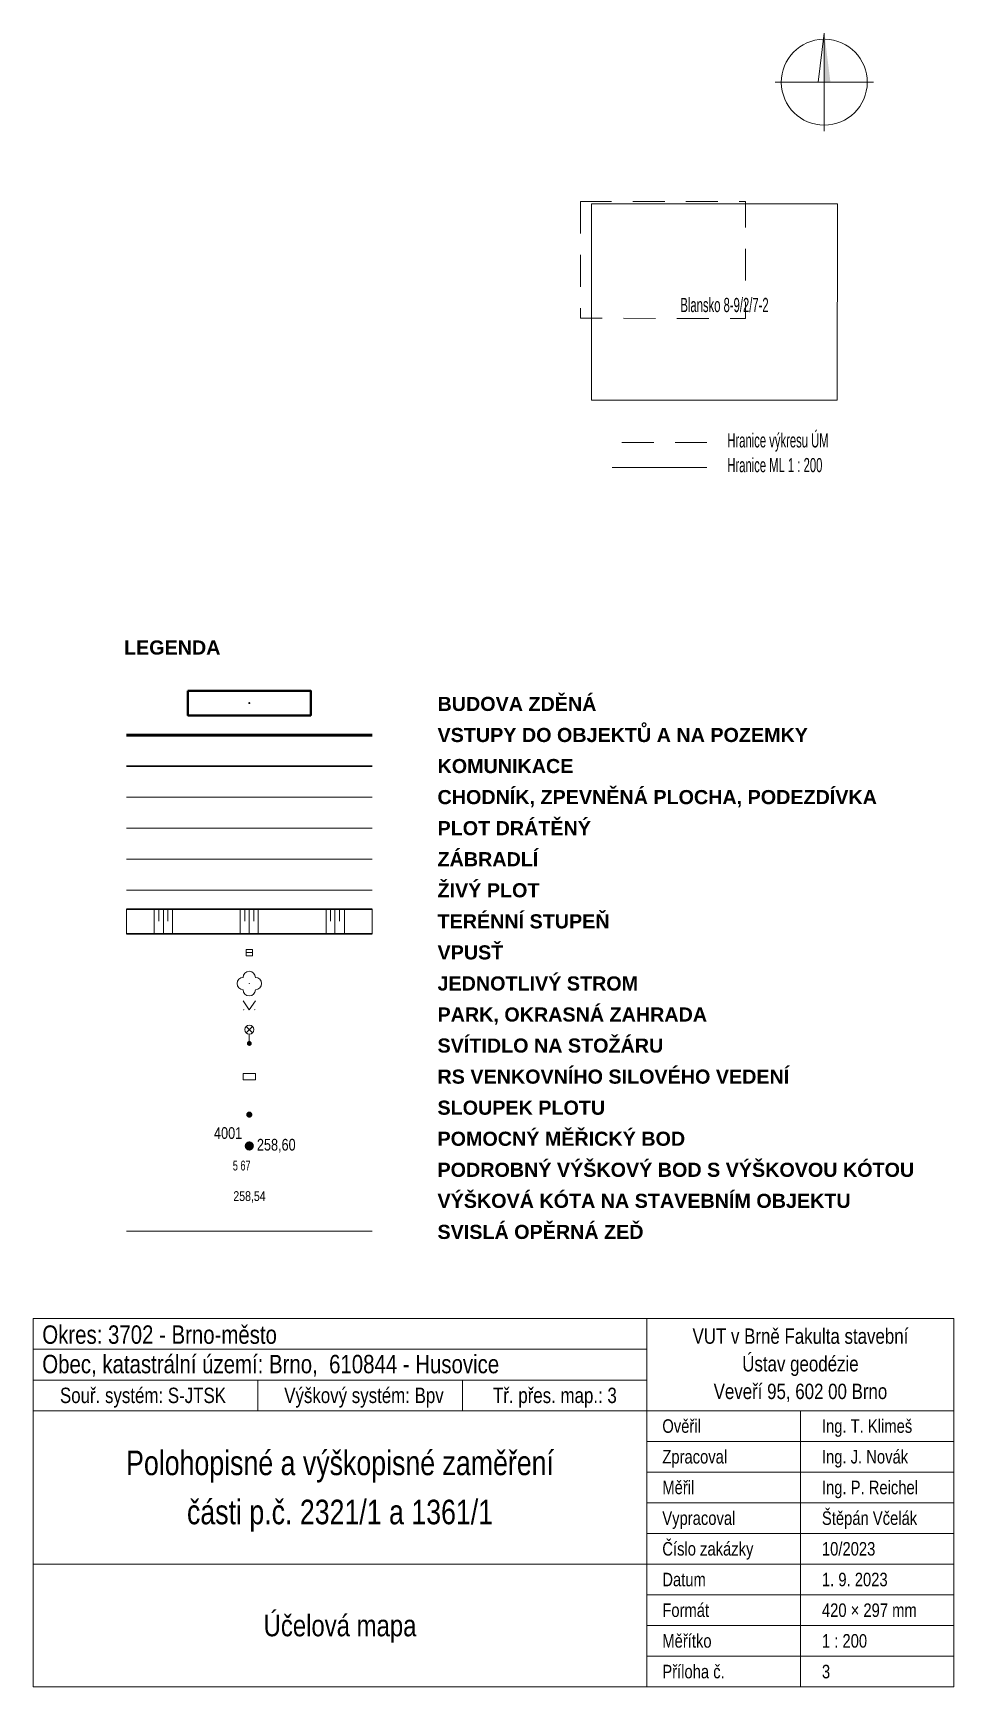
# Paper-space layout 'Tisk A3' of a CAD drawing. Header units: metres. Extents: x -596000.4 to -595919.5, y -1158258.2 to -1158204.3.
# Drawn here: x -595949.5 to -595919.5, y -1158258.2 to -1158204.3 of the extents above; entities that cross this region are included whole.
import ezdxf
from ezdxf.enums import TextEntityAlignment as Align

# ---------------------------------------------------------------- set-up
doc = ezdxf.new("R2010")
doc.units = ezdxf.units.M
doc.header["$MEASUREMENT"] = 0
doc.linetypes.add('DGN Style 2', pattern=[1.734142, 1.040485, -0.693657])
for name, color, linetype, lineweight in [('GS01-body-BP+PMS-buňky', 7, 'Continuous', 0), ('GS02-hranice-jiné komunikace', 7, 'Continuous', 0), ('GS02-hranice-rozhrady', 7, 'Continuous', 0), ('GS02-hranice-vozovky', 7, 'Continuous', 0), ('GS03-plochy nezpevněné-buňky', 7, 'Continuous', 0), ('GS03-stromy', 7, 'Continuous', 0), ('GS04-objekty-buňky', 7, 'Continuous', 0), ('GS04-objekty-linie', 7, 'Continuous', 0), ('GS04-objekty-ostatní', 7, 'Continuous', 0), ('GS04-objekty-vstupy', 7, 'Continuous', 0), ('GS05-doprava-zábrany', 7, 'Continuous', 0), ('GS06-sítě-kanalizace_DEST', 7, 'Continuous', 0), ('GS06-sítě-silové vedení_NEROZ', 7, 'Continuous', 0), ('GS06-sítě-veřejné osvětlení', 7, 'Continuous', 0), ('GS09-výškopis-body podrobné-výšky-TISK', 7, 'Continuous', 0), ('GS09-výškopis-body-BP+PMS-výšky', 7, 'Continuous', 0), ('GS09-výškopis-hrany svahů', 7, 'Continuous', 0), ('GS09-výškopis-objekty-výšky', 7, 'Continuous', 0), ('GS09-výškopis-šrafy svahů', 7, 'Continuous', 0), ('GS10-popis-body-BP+PMS-čísla', 7, 'Continuous', 0), ('GS11-výkres-legenda', 7, 'Continuous', 0), ('GS11-výkres-okrajové náčrtky', 7, 'Continuous', 0), ('GS11-výkres-sever', 7, 'Continuous', 0), ('GS11-výkres-tabulka', 7, 'Continuous', 0)]:
    doc.layers.add(name, color=color, linetype=linetype, lineweight=lineweight)
doc.styles.add('Style-Arial', font='arialbd.ttf')
doc.styles.add('Style-Arial Narrow', font='ARIALN.TTF')

psp = doc.layouts.new('Tisk A3')

# ---------------------------------------------------------------- texts
at = {"layer": 'GS09-výškopis-body podrobné-výšky-TISK', "color": 32, "linetype": 'Continuous', "lineweight": 0, "style": 'Style-Arial Narrow', "width": 0.8125}
psp.add_text('5 67', height=0.32, dxfattribs=at).set_placement((-595943.028, -1158241.398))
at = {"layer": 'GS09-výškopis-body-BP+PMS-výšky', "color": 32, "linetype": 'Continuous', "lineweight": 0, "style": 'Style-Arial Narrow', "width": 0.947368}
psp.add_text('258,60', height=0.38, dxfattribs=at).set_placement((-595942.242, -1158240.75))
at = {"layer": 'GS09-výškopis-objekty-výšky', "color": 7, "linetype": 'Continuous', "lineweight": 0, "style": 'Style-Arial Narrow', "width": 0.9375}
psp.add_text('258,54', height=0.32, dxfattribs=at).set_placement((-595943.01, -1158242.394))
at = {"layer": 'GS10-popis-body-BP+PMS-čísla', "color": 7, "linetype": 'Continuous', "lineweight": 0, "style": 'Style-Arial Narrow', "width": 0.947368}
psp.add_text('4001', height=0.38, dxfattribs=at).set_placement((-595943.639, -1158240.369))
at = {"layer": 'GS11-výkres-legenda', "color": 7, "linetype": 'Continuous', "lineweight": 0, "style": 'Style-Arial'}
for s, p in [('LEGENDA', (-595946.572, -1158224.589)), ('BUDOVA ZDĚNÁ', (-595936.358, -1158226.427)), ('VSTUPY DO OBJEKTŮ A NA POZEMKY', (-595936.358, -1158227.439)), ('KOMUNIKACE', (-595936.358, -1158228.451)), ('CHODNÍK, ZPEVNĚNÁ PLOCHA, PODEZDÍVKA', (-595936.358, -1158229.463)), ('PLOT DRÁTĚNÝ', (-595936.358, -1158230.475)), ('ZÁBRADLÍ', (-595936.358, -1158231.487)), ('ŽIVÝ PLOT', (-595936.358, -1158232.499)), ('TERÉNNÍ STUPEŇ', (-595936.358, -1158233.511)), ('VPUSŤ', (-595936.358, -1158234.523)), ('JEDNOTLIVÝ STROM', (-595936.358, -1158235.535)), ('PARK, OKRASNÁ ZAHRADA', (-595936.358, -1158236.547)), ('SVÍTIDLO NA STOŽÁRU', (-595936.358, -1158237.559)), ('RS VENKOVNÍHO SILOVÉHO VEDENÍ', (-595936.359, -1158238.571)), ('SLOUPEK PLOTU', (-595936.359, -1158239.583)), ('POMOCNÝ MĚŘICKÝ BOD', (-595936.359, -1158240.595)), ('PODROBNÝ VÝŠKOVÝ BOD S VÝŠKOVOU KÓTOU', (-595936.359, -1158241.607)), ('VÝŠKOVÁ KÓTA NA STAVEBNÍM OBJEKTU', (-595936.359, -1158242.619)), ('SVISLÁ OPĚRNÁ ZEĎ', (-595936.359, -1158243.631))]:
    psp.add_text(s, height=0.46, dxfattribs=at).set_placement(p)
at = {"layer": 'GS11-výkres-okrajové náčrtky', "color": 7, "linetype": 'Continuous', "lineweight": 0, "style": 'Style-Arial Narrow', "width": 0.695652}
for s, p in [('Blansko 8-9/2/7-2', (-595928.445, -1158213.428)), ('Hranice výkresu ÚM', (-595926.917, -1158217.84)), ('Hranice ML 1 : 200', (-595926.917, -1158218.645))]:
    psp.add_text(s, height=0.46, dxfattribs=at).set_placement(p)
at = {"layer": 'GS11-výkres-tabulka', "color": 7, "linetype": 'Continuous', "lineweight": 0, "style": 'Style-Arial Narrow', "width": 0.966667}
for s, p in [('Okres: 3702 - Brno-město', (-595949.2346, -1158247.0469)), ('Obec, katastrální území: Brno,  610844 - Husovice', (-595949.2346, -1158248.0069))]:
    psp.add_text(s, height=0.6, dxfattribs=at).set_placement(p)
at = {"layer": 'GS11-výkres-tabulka', "color": 7, "linetype": 'Continuous', "lineweight": 0, "style": 'Style-Arial Narrow'}
for s, height, width, p in [('VUT v Brně Fakulta stavební', 0.5, 0.96, (-595924.5346, -1158247.0469)), ('Ústav geodézie', 0.5, 0.96, (-595924.5346, -1158247.9469)), ('Veveří 95, 602 00 Brno', 0.5, 0.96, (-595924.5346, -1158248.8469)), ('Polohopisné a výškopisné zaměření', 0.8, 0.95, (-595939.5346, -1158251.3269)), ('části p.č. 2321/1 a 1361/1', 0.8, 0.95, (-595939.5346, -1158252.9269))]:
    psp.add_text(s, height=height, dxfattribs=dict(at, width=width)).set_placement(p, align=Align.CENTER)
for s, height, width, p in [('Souř. systém: S-JTSK', 0.5, 0.96, (-595945.9546, -1158248.7269)), ('Výškový systém: Bpv', 0.5, 0.96, (-595938.7546, -1158248.7269)), ('Tř. přes. map.: 3', 0.5, 0.96, (-595932.5346, -1158248.7269)), ('Účelová mapa', 0.7, 0.971429, (-595939.5346, -1158256.2269))]:
    psp.add_text(s, height=height, dxfattribs=dict(at, width=width)).set_placement(p, align=Align.MIDDLE_CENTER)
at = {"layer": 'GS11-výkres-tabulka', "color": 7, "linetype": 'Continuous', "lineweight": 0, "style": 'Style-Arial Narrow', "width": 0.954545}
for s, p in [('Ověřil', (-595929.0346, -1158249.7269)), ('Ing. T. Klimeš', (-595923.8346, -1158249.7269)), ('Zpracoval', (-595929.0346, -1158250.7269)), ('Ing. J. Novák', (-595923.8346, -1158250.7269)), ('Měřil', (-595929.0346, -1158251.7269)), ('Ing. P. Reichel', (-595923.8346, -1158251.7269)), ('Štěpán Včelák', (-595923.8346, -1158252.7269)), ('Vypracoval', (-595929.0346, -1158252.7269)), ('Číslo zakázky', (-595929.0346, -1158253.7269)), ('10/2023', (-595923.8346, -1158253.7269)), ('Datum', (-595929.0346, -1158254.7269)), ('1. 9. 2023', (-595923.8346, -1158254.7269)), ('Formát', (-595929.0346, -1158255.7269)), ('420 × 297 mm', (-595923.8346, -1158255.7269)), ('Měřítko', (-595929.0346, -1158256.7269)), ('1 : 200', (-595923.8346, -1158256.7269)), ('Příloha č.', (-595929.0346, -1158257.7269)), ('3', (-595923.8346, -1158257.7269))]:
    psp.add_text(s, height=0.44, dxfattribs=at).set_placement(p, align=Align.MIDDLE_LEFT)

# ---------------------------------------------------------------- blocks, each defined once
blk = doc.blocks.new('SEVER')
at = {"layer": 'GS11-výkres-sever', "color": 7, "linetype": 'Continuous', "lineweight": 0}
for p, q in [((0, 0.008), (-0.001, 0)), ((0, -0.008), (0, 0.008)), ((0.008, 0), (-0.008, 0))]:
    blk.add_line(p, q, dxfattribs=at)
blk.add_arc((0, 0), 0.007, 91.024339, 88.975661, dxfattribs=at)
blk.add_solid([(0, 0.008), (0.001, 0), (0, 0)], dxfattribs=at)
blk = doc.blocks.new('4.02_2')
at = {"layer": 'GS04-objekty-buňky', "linetype": 'Continuous', "lineweight": 0}
h = blk.add_hatch(color=7, dxfattribs=at)
edge = h.paths.add_edge_path()
edge.add_arc((-4.547e-13, -9.095e-13), 0.000175, 0, 360)
blk = doc.blocks.new('6.30_3')
at = {"layer": 'GS06-sítě-kanalizace_DEST', "color": 3, "linetype": 'Continuous', "lineweight": 0}
blk.add_line((-0.0005, 0), (0.0005, 0), dxfattribs=at)
at = {"layer": 'GS06-sítě-kanalizace_DEST', "color": 3, "linetype": 'Continuous', "lineweight": 0, "flags": 128}
blk.add_lwpolyline([(-0.0005, 0.0005), (0.0005, 0.0005), (0.0005, -0.0005), (-0.0005, -0.0005)], close=True, dxfattribs=at)
blk = doc.blocks.new('3.13_4')
at = {"layer": 'GS03-stromy', "linetype": 'Continuous', "lineweight": 0}
h = blk.add_hatch(color=96, dxfattribs=at)
edge = h.paths.add_edge_path()
edge.add_arc((-4.547e-13, 0), 0.0001, 0, 360)
at = {"layer": 'GS03-stromy', "color": 96, "linetype": 'Continuous', "lineweight": 0}
for centre, start, end in [((-0.001, 0), 90, 270), ((0, 0.001), 0, 180), ((0.001, 0), 270, 90), ((0, -0.001), 180, 0)]:
    blk.add_arc(centre, 0.001, start, end, dxfattribs=at)
blk = doc.blocks.new('3.14_9')
at = {"layer": 'GS03-plochy nezpevněné-buňky', "linetype": 'Continuous', "lineweight": 0}
h = blk.add_hatch(color=96, dxfattribs=at)
edge = h.paths.add_edge_path()
edge.add_arc((-0.0009000000004562, 4.99999996464e-05), 0.0001, 0, 360)
h = blk.add_hatch(color=96, dxfattribs=at)
edge = h.paths.add_edge_path()
edge.add_arc((0.0008999999995467, 4.99999996464e-05), 0.0001, 0, 360)
at = {"layer": 'GS03-plochy nezpevněné-buňky', "color": 96, "linetype": 'Continuous', "lineweight": 0}
for p, q in [((-0.001, 0.0015), (0, 0)), ((0, 0), (0.001, 0.0015))]:
    blk.add_line(p, q, dxfattribs=at)
blk = doc.blocks.new('6.560_3')
at = {"layer": 'GS06-sítě-veřejné osvětlení', "linetype": 'Continuous', "lineweight": 0}
h = blk.add_hatch(color=1, dxfattribs=at)
edge = h.paths.add_edge_path()
edge.add_arc((-4.547e-13, 0), 0.0004, 0, 360)
at = {"layer": 'GS06-sítě-veřejné osvětlení', "color": 1, "linetype": 'Continuous', "lineweight": 0}
for p, q in [((-0.00053, 0.00172), (0.00053, 0.00278)), ((-0.00053, 0.00278), (0.00053, 0.00172)), ((0, 0.0015), (0, 0.0004))]:
    blk.add_line(p, q, dxfattribs=at)
blk.add_circle((0, 0.00225), 0.00075, dxfattribs=at)
blk = doc.blocks.new('1.07_3')
at = {"layer": 'GS01-body-BP+PMS-buňky', "linetype": 'Continuous', "lineweight": 0}
h = blk.add_hatch(color=7, dxfattribs=at)
edge = h.paths.add_edge_path()
edge.add_arc((-4.547e-13, 0), 0.00075, 0, 360)
h = blk.add_hatch(color=7, dxfattribs=at)
edge = h.paths.add_edge_path()
edge.add_arc((-4.547e-13, 0), 0.0001, 0, 360)

# ---------------------------------------------------------------- hatches: boundary and pattern name
at = {"layer": 'GS02-hranice-rozhrady', "linetype": 'Continuous', "lineweight": 0}
h = psp.add_hatch(color=7, dxfattribs=at)
edge = h.paths.add_edge_path(flags=0)
edge.add_arc((-595942.4900000001, -1158239.58), 0.1, 0, 360)

# ---------------------------------------------------------------- linework, layer by layer
at = {"layer": 'GS02-hranice-jiné komunikace', "color": 7, "linetype": 'Continuous', "lineweight": 0}
psp.add_line((-595946.49, -1158229.24), (-595938.49, -1158229.24), dxfattribs=at)
at = {"layer": 'GS02-hranice-rozhrady', "color": 7, "linetype": 'Continuous', "lineweight": 0}
for p, q in [((-595946.49, -1158230.25), (-595938.49, -1158230.25)), ((-595946.49, -1158232.27), (-595938.49, -1158232.27))]:
    psp.add_line(p, q, dxfattribs=at)
at = {"layer": 'GS02-hranice-vozovky', "color": 7, "linetype": 'Continuous', "lineweight": 30}
psp.add_line((-595946.49, -1158228.22), (-595938.49, -1158228.22), dxfattribs=at)
at = {"layer": 'GS04-objekty-linie', "color": 7, "linetype": 'Continuous', "lineweight": 40, "flags": 128}
psp.add_lwpolyline([(-595944.49, -1158225.77), (-595940.49, -1158225.77), (-595940.49, -1158226.57), (-595944.49, -1158226.57), (-595944.49, -1158225.77)], dxfattribs=at)
at = {"layer": 'GS04-objekty-ostatní', "color": 7, "linetype": 'Continuous', "lineweight": 0}
psp.add_line((-595946.49, -1158243.381), (-595938.49, -1158243.381), dxfattribs=at)
at = {"layer": 'GS04-objekty-vstupy', "color": 253, "linetype": 'Continuous', "lineweight": 53}
psp.add_line((-595946.49, -1158227.22), (-595938.49, -1158227.22), dxfattribs=at)
at = {"layer": 'GS05-doprava-zábrany', "color": 7, "linetype": 'Continuous', "lineweight": 0}
psp.add_line((-595946.49, -1158231.26), (-595938.49, -1158231.26), dxfattribs=at)
at = {"layer": 'GS06-sítě-silové vedení_NEROZ', "color": 1, "linetype": 'Continuous', "lineweight": 0, "flags": 128}
psp.add_lwpolyline([(-595942.69, -1158238.24), (-595942.29, -1158238.24), (-595942.29, -1158238.45), (-595942.69, -1158238.45), (-595942.69, -1158238.24)], dxfattribs=at)
at = {"layer": 'GS09-výškopis-hrany svahů', "color": 30, "linetype": 'Continuous', "lineweight": 30}
for p, q in [((-595946.49, -1158232.88), (-595938.49, -1158232.88)), ((-595938.49, -1158233.69), (-595946.49, -1158233.69))]:
    psp.add_line(p, q, dxfattribs=at)
at = {"layer": 'GS09-výškopis-šrafy svahů', "color": 30, "linetype": 'Continuous', "lineweight": 0}
for p, q in [((-595946.49, -1158233.69), (-595946.49, -1158232.88)), ((-595945.59, -1158232.88), (-595945.59, -1158233.69)), ((-595945.44, -1158232.88), (-595945.44, -1158233.28)), ((-595945.29, -1158232.88), (-595945.29, -1158233.69)), ((-595945.14, -1158232.88), (-595945.14, -1158233.28)), ((-595944.99, -1158232.88), (-595944.99, -1158233.69)), ((-595942.79, -1158232.88), (-595942.79, -1158233.69)), ((-595942.64, -1158232.88), (-595942.64, -1158233.28)), ((-595942.49, -1158232.88), (-595942.49, -1158233.69)), ((-595942.34, -1158232.88), (-595942.34, -1158233.28)), ((-595942.2, -1158232.88), (-595942.2, -1158233.69)), ((-595939.99, -1158232.88), (-595939.99, -1158233.69)), ((-595939.85, -1158232.88), (-595939.85, -1158233.28)), ((-595939.7, -1158232.88), (-595939.7, -1158233.69)), ((-595939.55, -1158232.88), (-595939.55, -1158233.28)), ((-595939.39, -1158232.88), (-595939.39, -1158233.69)), ((-595938.49, -1158233.69), (-595938.49, -1158232.88))]:
    psp.add_line(p, q, dxfattribs=at)
at = {"layer": 'GS11-výkres-okrajové náčrtky', "color": 7, "linetype": 'DGN Style 2', "lineweight": 0}
psp.add_line((-595927.58, -1158217.68), (-595930.67, -1158217.68), dxfattribs=at)
at = {"layer": 'GS11-výkres-okrajové náčrtky', "color": 7, "linetype": 'Continuous', "lineweight": 0}
psp.add_line((-595927.58, -1158218.49), (-595930.67, -1158218.49), dxfattribs=at)
at = {"layer": 'GS11-výkres-okrajové náčrtky', "color": 7, "linetype": 'DGN Style 2', "lineweight": 0, "flags": 128}
psp.add_lwpolyline([(-595931.7, -1158209.83), (-595931.7, -1158213.63), (-595926.33, -1158213.64), (-595926.33, -1158209.83), (-595931.7, -1158209.83)], dxfattribs=at)
at = {"layer": 'GS11-výkres-okrajové náčrtky', "color": 7, "linetype": 'Continuous', "lineweight": 0, "flags": 128}
psp.add_lwpolyline([(-595931.34, -1158216.3), (-595923.34, -1158216.3), (-595923.33, -1158209.9), (-595931.34, -1158209.9), (-595931.34, -1158216.3)], dxfattribs=at)
at = {"layer": 'GS11-výkres-tabulka', "color": 7, "linetype": 'Continuous', "lineweight": 0}
for p, q in [((-595929.5346, -1158258.2269), (-595929.5346, -1158246.2269)), ((-595949.5346, -1158247.2269), (-595929.5346, -1158247.2269)), ((-595949.5346, -1158248.2269), (-595929.5346, -1158248.2269)), ((-595942.2106, -1158249.2269), (-595942.2106, -1158248.2269)), ((-595935.5446, -1158249.2269), (-595935.5446, -1158248.2269)), ((-595949.5346, -1158249.2269), (-595929.5346, -1158249.2269)), ((-595929.5346, -1158249.2269), (-595919.5346, -1158249.2269)), ((-595924.5346, -1158258.2269), (-595924.5346, -1158249.2269)), ((-595929.5346, -1158250.2269), (-595919.5346, -1158250.2269)), ((-595929.5346, -1158251.2269), (-595919.5346, -1158251.2269)), ((-595929.5346, -1158252.2269), (-595919.5346, -1158252.2269)), ((-595929.5346, -1158253.2269), (-595919.5346, -1158253.2269)), ((-595949.5346, -1158254.2269), (-595929.5346, -1158254.2269)), ((-595929.5346, -1158254.2269), (-595919.5346, -1158254.2269)), ((-595929.5346, -1158255.2269), (-595919.5346, -1158255.2269)), ((-595929.5346, -1158256.2269), (-595919.5346, -1158256.2269)), ((-595929.5346, -1158257.2269), (-595919.5346, -1158257.2269))]:
    psp.add_line(p, q, dxfattribs=at)
at = {"layer": 'GS11-výkres-tabulka', "color": 7, "linetype": 'Continuous', "lineweight": 0, "flags": 128}
psp.add_lwpolyline([(-595949.5346, -1158258.2269), (-595919.5346, -1158258.2269), (-595919.5346, -1158246.2269), (-595949.5346, -1158246.2269), (-595949.5346, -1158258.2269)], dxfattribs=at)

# ---------------------------------------------------------------- block references
at = {"layer": 'GS01-body-BP+PMS-buňky', "color": 7, "linetype": 'Continuous', "lineweight": 0, "xscale": 200, "yscale": 200, "zscale": 200}
psp.add_blockref('1.07_3', (-595942.49, -1158240.6), dxfattribs=at)
at = {"layer": 'GS03-plochy nezpevněné-buňky', "color": 96, "linetype": 'Continuous', "lineweight": 0, "xscale": 200, "yscale": 200, "zscale": 200}
psp.add_blockref('3.14_9', (-595942.49, -1158236.17), dxfattribs=at)
at = {"layer": 'GS03-stromy', "color": 96, "linetype": 'Continuous', "lineweight": 0, "xscale": 200, "yscale": 200, "zscale": 200}
psp.add_blockref('3.13_4', (-595942.49, -1158235.31), dxfattribs=at)
at = {"layer": 'GS04-objekty-buňky', "color": 7, "linetype": 'Continuous', "lineweight": 0, "xscale": 200, "yscale": 200, "zscale": 200}
psp.add_blockref('4.02_2', (-595942.49, -1158226.17), dxfattribs=at)
at = {"layer": 'GS06-sítě-kanalizace_DEST', "color": 3, "linetype": 'Continuous', "lineweight": 0, "xscale": 200, "yscale": 200, "zscale": 200}
psp.add_blockref('6.30_3', (-595942.49, -1158234.3), dxfattribs=at)
at = {"layer": 'GS06-sítě-veřejné osvětlení', "color": 1, "linetype": 'Continuous', "lineweight": 0, "xscale": 200, "yscale": 200, "zscale": 200}
psp.add_blockref('6.560_3', (-595942.49, -1158237.26), dxfattribs=at)
at = {"layer": 'GS11-výkres-sever', "color": 7, "linetype": 'Continuous', "lineweight": 0, "xscale": 200, "yscale": 200, "zscale": 200}
psp.add_blockref('SEVER', (-595923.7577, -1158205.9385), dxfattribs=at)

psp.set_redraw_order([(e.dxf.handle, doc.entitydb.next_handle()) for e in psp.query("TEXT MTEXT ATTDEF DIMENSION ARC_DIMENSION")])  # texts and dimensions are drawn at this point

doc.saveas('drawing.dxf')
